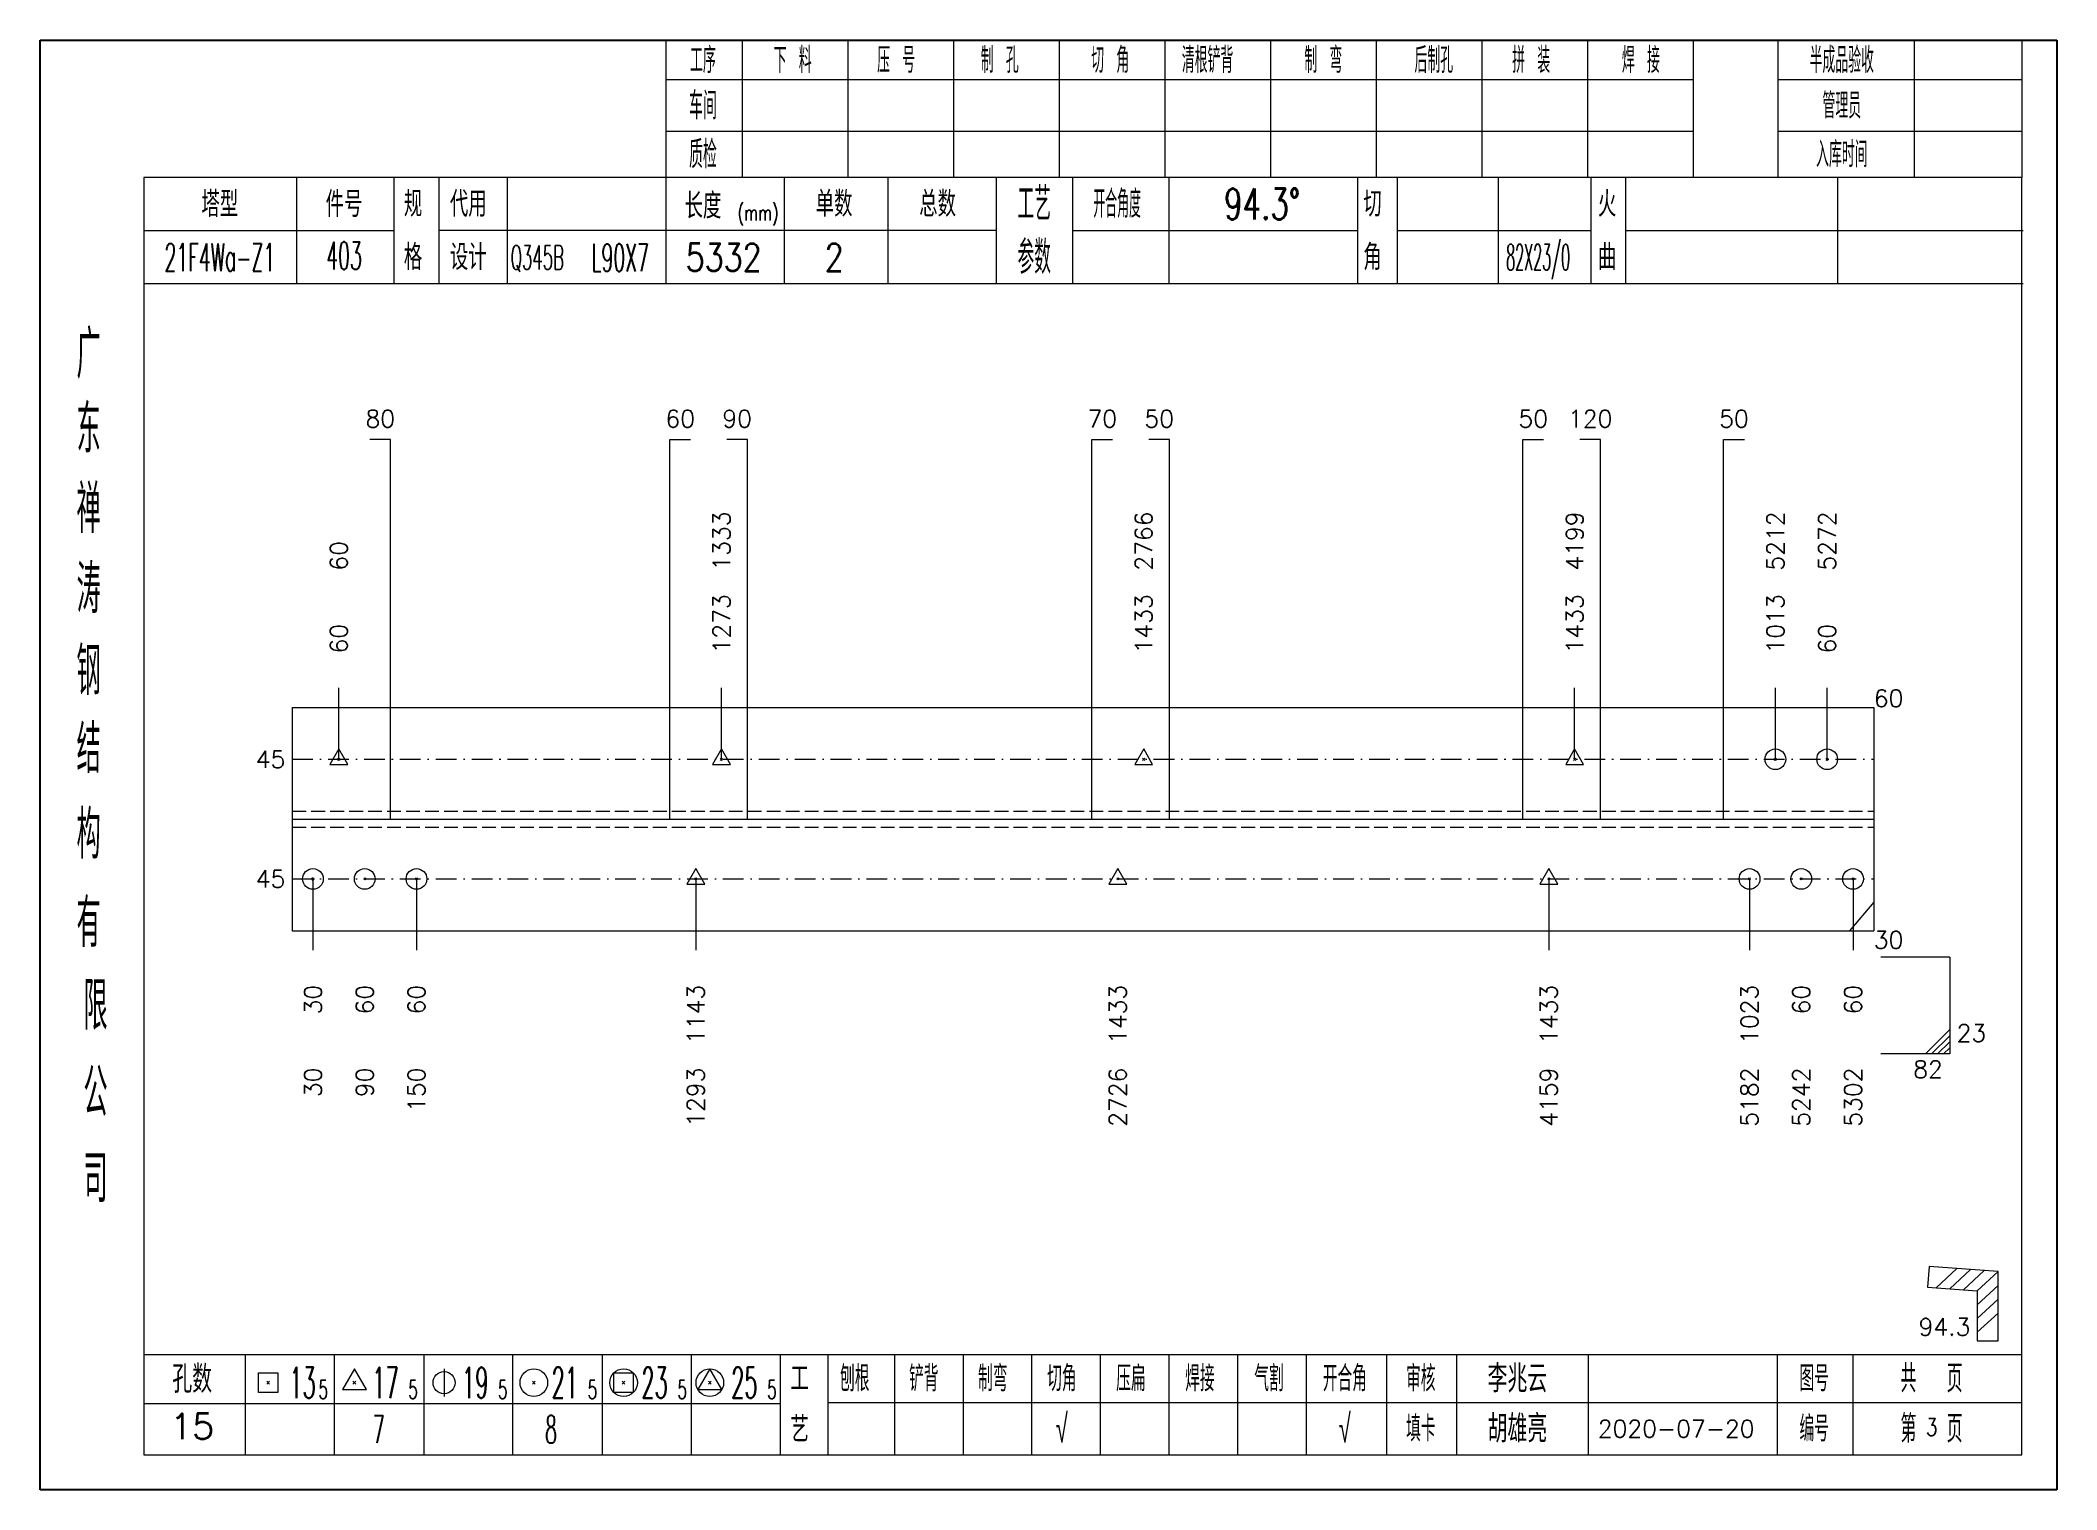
# Model space of a CAD drawing. Extents: x 1310 to 15542, y -76 to 8381.
# Drawn here: x 2140.7 to 2432.8, y 3663.8 to 3873.7 of the extents above; entities that cross this region are included whole.
import ezdxf
from ezdxf.enums import TextEntityAlignment as Align

# ---------------------------------------------------------------- set-up
doc = ezdxf.new("R2010")
doc.units = 0
doc.header["$MEASUREMENT"] = 0
doc.linetypes.add('一点画线', pattern=[5.2, 3, -1, 0.2, -1])
doc.linetypes.add('虚线', pattern=[2.75, 2, -0.75])
doc.layers.get('0').update_dxf_attribs({"linetype": 'CONTINUOUS', "lineweight": 25})
for name, color, linetype, lineweight in [('1', 7, 'CONTINUOUS', 25), ('2', 7, 'CONTINUOUS', 25), ('4', 7, 'CONTINUOUS', 25), ('5', 7, 'CONTINUOUS', 25)]:
    doc.layers.add(name, color=color, linetype=linetype, lineweight=lineweight)
doc.styles.get("Standard").update_dxf_attribs({"font": 'simplex.shx', "width": 0.7, "height": 3, "bigfont": 'gbhzfs.shx'})

msp = doc.modelspace()

# ---------------------------------------------------------------- texts
at = {"color": 7, "linetype": 'Continuous', "lineweight": 13}
for s, p in [('1333', (2239.386, 3796.914)), ('2766', (2300.536, 3796.914)), ('4199', (2362.975, 3796.914)), ('5212', (2392.062, 3796.914)), ('5272', (2399.562, 3796.914)), ('60', (2183.932, 3796.914))]:
    msp.add_text(s, height=2.5, rotation=90, dxfattribs=at).set_placement(p, align=Align.MIDDLE_LEFT)
at = {"color": 8, "linetype": 'Continuous', "lineweight": 9}
for s, p in [('1273', (2239.386, 3784.914)), ('1433', (2300.536, 3784.914)), ('1433', (2362.975, 3784.914)), ('1013', (2392.062, 3784.914)), ('60', (2183.932, 3784.914)), ('60', (2399.562, 3784.914))]:
    msp.add_text(s, height=2.5, rotation=90, dxfattribs=at).set_placement(p, align=Align.MIDDLE_LEFT)
at = {"color": 7, "linetype": 'Continuous', "lineweight": 13}
msp.add_text('60', height=2.5, dxfattribs=at).set_placement((2406.312, 3778.414), align=Align.MIDDLE_LEFT)
for p in [(2176.182, 3769.581), (2176.182, 3752.247)]:
    msp.add_text('45', height=2.5, dxfattribs=at).set_placement(p, align=Align.MIDDLE_RIGHT)
msp.add_text('23', height=2.5, dxfattribs=at).set_placement((2418.312, 3727.914), align=Align.BOTTOM_LEFT)
msp.add_text('82', height=2.5, dxfattribs=at).set_placement((2416.312, 3725.914), align=Align.TOP_RIGHT)
at = {"layer": '1', "color": 7, "linetype": 'Continuous', "lineweight": 13}
msp.add_text('30', height=2.5, dxfattribs=at).set_placement((2406.312, 3743.414), align=Align.MIDDLE_LEFT)
at = {"layer": '1', "color": 8, "linetype": 'Continuous', "lineweight": 9}
for s, p in [('30', (2180.182, 3736.914)), ('60', (2187.682, 3736.914)), ('60', (2195.182, 3736.914)), ('1143', (2235.636, 3736.914)), ('1433', (2296.786, 3736.914)), ('1433', (2359.225, 3736.914)), ('1023', (2388.312, 3736.914)), ('60', (2395.812, 3736.914)), ('60', (2403.312, 3736.914))]:
    msp.add_text(s, height=2.5, rotation=90, dxfattribs=at).set_placement(p, align=Align.MIDDLE_RIGHT)
at = {"layer": '1', "color": 7, "linetype": 'Continuous', "lineweight": 13}
for s, p in [('30', (2180.182, 3724.914)), ('90', (2187.682, 3724.914)), ('150', (2195.182, 3724.914)), ('1293', (2235.636, 3724.914)), ('2726', (2296.786, 3724.914)), ('4159', (2359.225, 3724.914)), ('5182', (2388.312, 3724.914)), ('5242', (2395.812, 3724.914)), ('5302', (2403.312, 3724.914))]:
    msp.add_text(s, height=2.5, rotation=90, dxfattribs=at).set_placement(p, align=Align.MIDDLE_RIGHT)
at = {"layer": '2', "color": 7, "linetype": 'Continuous', "lineweight": 13}
for s, p in [('80', (2189.932, 3816.914)), ('60', (2233.386, 3816.914)), ('90', (2241.636, 3816.914)), ('70', (2294.536, 3816.914)), ('50', (2302.786, 3816.914)), ('50', (2356.975, 3816.914)), ('120', (2365.225, 3816.914)), ('50', (2386.062, 3816.914))]:
    msp.add_text(s, height=2.5, dxfattribs=at).set_placement(p, align=Align.BOTTOM_CENTER)
msp.add_text('94.3', height=2.5, dxfattribs=at).set_placement((2420.312, 3685.355), align=Align.BOTTOM_RIGHT)
at = {"layer": '4', "color": 1, "linetype": 'Continuous', "lineweight": 25}
for s, height, width, p in [('工序', 3.7, 0.7, (2236.682, 3870.871)), ('下 料', 3.7, 0.7, (2249.682, 3870.871)), ('压 号', 3.7, 0.7, (2264.682, 3870.871)), ('制 孔', 3.7, 0.7, (2279.682, 3870.871)), ('切 角', 3.7, 0.7, (2295.682, 3870.871)), ('清根铲背 ', 3.7, 0.7, (2310.682, 3870.871)), (' 制 弯', 3.7, 0.7, (2325.682, 3870.871)), (' 后制孔', 3.7, 0.7, (2341.682, 3870.871)), ('拼 装', 3.7, 0.7, (2356.682, 3870.871)), (' 焊 接', 3.7, 0.7, (2371.682, 3870.871)), ('半成品验收', 3.7, 0.7, (2401.682, 3870.871)), ('车间', 4, 0.7, (2236.682, 3864.271)), ('管理员', 3.7, 0.7, (2401.682, 3864.271)), ('质检', 4, 0.7, (2236.682, 3857.211)), ('入库时间', 3.7, 0.7, (2401.682, 3857.211)), ('(mm)', 2.24, 0.7, (2244.682, 3848.771)), ('工艺', 4.8, 0.7, (2284.682, 3850.031)), ('开合角度', 4, 0.6, (2296.682, 3850.031)), ('94.3%%d', 4.47, 0.7, (2317.682, 3850.031)), ('403', 4, 0.5, (2184.682, 3842.541)), ('参数', 4.8, 0.7, (2284.682, 3842.321)), ('82X23/0', 3.8, 0.4, (2357.682, 3842.321)), ('21F4Wa-Z1', 4, 0.5, (2166.682, 3842.291)), ('Q345B', 3.5, 0.5, (2212.682, 3842.271)), ('L90X7', 4, 0.5, (2224.682, 3842.271)), ('5332', 4, 0.8, (2239.682, 3842.321)), ('2', 4, 0.8, (2255.682, 3842.321)), ('广', 6.96, 0.7, (2147.682, 3828.241)), ('东', 6.96, 0.7, (2147.682, 3817.451)), ('禅', 6.96, 0.7, (2147.682, 3805.861)), ('涛', 6.96, 0.7, (2147.682, 3794.261)), ('钢', 6.96, 0.7, (2147.682, 3782.371)), ('结', 6.96, 0.7, (2147.682, 3771.061)), ('构', 6.96, 0.7, (2147.682, 3758.681)), ('有', 6.96, 0.7, (2147.682, 3745.871)), ('限', 6.96, 0.7, (2148.682, 3733.871)), ('公', 6.96, 0.7, (2148.682, 3721.331)), ('司', 6.96, 0.7, (2148.682, 3708.851)), ('13', 4.47, 0.5, (2178.682, 3679.271)), ('17', 4.47, 0.5, (2190.682, 3679.271)), ('19', 4.47, 0.5, (2203.682, 3679.271)), ('21', 4.47, 0.5, (2216.682, 3679.271)), ('23', 4.47, 0.5, (2229.682, 3679.271)), ('25', 4.47, 0.5, (2242.682, 3679.271)), ('刨根', 3.7, 0.8, (2258.682, 3679.871)), ('铲背', 3.7, 0.8, (2268.682, 3679.871)), ('制弯', 3.7, 0.8, (2278.682, 3679.871)), ('切角', 3.7, 0.8, (2288.682, 3679.871)), ('压扁', 3.7, 0.8, (2298.682, 3679.871)), ('焊接', 3.7, 0.8, (2308.682, 3679.871)), ('气割', 3.7, 0.8, (2318.682, 3679.871)), ('开合角', 3.7, 0.8, (2329.682, 3679.871)), ('审核', 3.7, 0.8, (2340.682, 3679.871)), ('图号', 3.7, 0.8, (2397.682, 3679.871)), ('共  页', 4, 0.8, (2414.682, 3679.871)), ('5', 2.68, 0.6, (2181.682, 3678.271)), ('5', 2.68, 0.6, (2194.682, 3678.271)), ('5', 2.68, 0.6, (2207.682, 3678.271)), ('5', 2.68, 0.6, (2220.682, 3678.271)), ('5', 2.68, 0.6, (2233.682, 3678.271)), ('5', 2.68, 0.6, (2246.682, 3678.271)), ('√', 4, 0.6, (2288.682, 3672.601)), ('√', 4, 0.6, (2329.682, 3672.601)), ('第  页', 4, 0.8, (2414.682, 3672.601)), ('7', 4, 0.5, (2189.682, 3672.521)), ('8', 4, 0.5, (2214.682, 3672.521)), ('填卡', 3.7, 0.8, (2340.682, 3672.601)), ('编号', 3.7, 0.8, (2397.682, 3672.601))]:
    msp.add_text(s, height=height, dxfattribs=dict(at, width=width)).set_placement(p, align=Align.MIDDLE_CENTER)
for s, height, p in [('塔型', 3.7, (2166.682, 3850.001)), ('件号', 3.7, (2184.682, 3850.001)), ('规', 3.7, (2194.682, 3850.031)), ('代用', 3.7, (2202.682, 3850.031)), ('长度', 3.7, (2236.682, 3849.771)), ('单数', 3.7, (2255.682, 3850.031)), ('总数', 3.7, (2270.682, 3850.031)), ('切', 3.7, (2333.682, 3850.031)), ('火', 3.7, (2367.682, 3850.031)), ('格', 3.7, (2194.682, 3842.321)), ('设计', 3.7, (2202.682, 3842.321)), ('角', 3.7, (2333.682, 3842.321)), ('曲', 3.7, (2367.682, 3842.321)), ('孔数', 4, (2162.682, 3679.791)), ('工', 3.7, (2250.682, 3679.871)), ('李兆云', 4, (2354.682, 3679.871)), ('胡雄亮', 4, (2354.682, 3672.601)), ('15', 3.7, (2162.682, 3672.961)), ('艺', 3.7, (2250.682, 3672.521)), ('2020-07-20', 2.5, (2377.682, 3672.601))]:
    msp.add_text(s, height=height, dxfattribs=at).set_placement(p, align=Align.MIDDLE_CENTER)
at = {"layer": '4', "color": 6, "linetype": 'Continuous', "lineweight": 25, "width": 0.8}
msp.add_text('3', height=2.5, dxfattribs=at).set_placement((2414.707, 3672.829), align=Align.MIDDLE_CENTER)

# ---------------------------------------------------------------- blocks, each defined once
blk = doc.blocks.new('孔17.5')
at = {"layer": '5', "color": 7, "linetype": 'Continuous', "lineweight": 13}
for p, q in [((0, 1), (-0.866, -0.5)), ((-0.1, -0.1), (0.1, 0.1)), ((0.1, -0.1), (-0.1, 0.1)), ((0.866, -0.5), (0, 1)), ((-0.866, -0.5), (0.866, -0.5))]:
    blk.add_line(p, q, dxfattribs=at)
blk = doc.blocks.new('孔21.5')
at = {"layer": '5', "color": 7, "linetype": 'Continuous', "lineweight": 13}
for p, q in [((-0.1, -0.1), (0.1, 0.1)), ((0.1, -0.1), (-0.1, 0.1))]:
    blk.add_line(p, q, dxfattribs=at)
blk.add_circle((0, 0), 1, dxfattribs=at)
blk = doc.blocks.new('CTJGK')
at = {"color": 6, "linetype": 'Continuous'}
for p, q in [((0, 209.97), (292.13, 209.97)), ((0, 0), (0, 209.97)), ((292.13, 209.97), (292.13, 0)), ((292.13, 0), (0, 0))]:
    blk.add_line(p, q, dxfattribs=at)

# ---------------------------------------------------------------- linework, layer by layer
at = {"color": 7, "linetype": 'Continuous', "lineweight": 13}
for p, q in [((2183.932, 3769.581), (2183.932, 3779.914)), ((2239.386, 3769.581), (2239.386, 3779.914)), ((2362.975, 3769.581), (2362.975, 3779.914)), ((2392.062, 3769.581), (2392.062, 3779.914)), ((2399.562, 3769.581), (2399.562, 3779.914)), ((2180.182, 3752.247), (2180.182, 3741.914)), ((2195.182, 3752.247), (2195.182, 3741.914)), ((2235.636, 3752.247), (2235.636, 3741.914)), ((2359.225, 3752.247), (2359.225, 3741.914)), ((2388.312, 3752.247), (2388.312, 3741.914)), ((2403.312, 3752.247), (2403.312, 3741.914)), ((2406.312, 3748.879), (2402.788, 3744.747)), ((2417.312, 3740.914), (2407.312, 3740.914)), ((2417.312, 3740.914), (2417.312, 3726.914)), ((2413.812, 3726.914), (2417.312, 3730.414)), ((2414.687, 3726.914), (2417.312, 3729.539)), ((2415.562, 3726.914), (2417.312, 3728.664)), ((2416.437, 3726.914), (2417.312, 3727.789)), ((2417.312, 3726.914), (2407.312, 3726.914))]:
    msp.add_line(p, q, dxfattribs=at)
at = {"color": 7, "linetype": 'Continuous', "lineweight": 18}
for p, q in [((2177.182, 3777.081), (2177.182, 3744.747)), ((2177.182, 3777.081), (2406.312, 3777.081)), ((2406.312, 3777.081), (2406.312, 3744.747)), ((2177.182, 3760.914), (2406.312, 3760.914))]:
    msp.add_line(p, q, dxfattribs=at)
at = {"color": 3, "linetype": '一点画线', "lineweight": 13}
for p, q in [((2177.182, 3769.581), (2406.312, 3769.581)), ((2177.182, 3752.247), (2406.312, 3752.247))]:
    msp.add_line(p, q, dxfattribs=at)
at = {"color": 1, "linetype": '虚线', "lineweight": 18}
for p, q in [((2177.182, 3762.081), (2406.312, 3762.081)), ((2177.182, 3759.747), (2406.312, 3759.747))]:
    msp.add_line(p, q, dxfattribs=at)
at = {"layer": '1', "color": 7, "linetype": 'Continuous', "lineweight": 18}
msp.add_line((2177.182, 3744.747), (2406.312, 3744.747), dxfattribs=at)
at = {"layer": '2', "color": 7, "linetype": 'Continuous', "lineweight": 13}
for p, q in [((2191.432, 3815.914), (2188.432, 3815.914)), ((2191.432, 3760.914), (2191.432, 3815.914)), ((2231.886, 3760.914), (2231.886, 3815.914)), ((2231.886, 3815.914), (2234.886, 3815.914)), ((2243.136, 3815.914), (2240.136, 3815.914)), ((2243.136, 3760.914), (2243.136, 3815.914)), ((2293.036, 3760.914), (2293.036, 3815.914)), ((2293.036, 3815.914), (2296.036, 3815.914)), ((2304.286, 3815.914), (2301.286, 3815.914)), ((2304.286, 3760.914), (2304.286, 3815.914)), ((2355.475, 3760.914), (2355.475, 3815.914)), ((2355.475, 3815.914), (2358.475, 3815.914)), ((2366.725, 3815.914), (2363.725, 3815.914)), ((2366.725, 3760.914), (2366.725, 3815.914)), ((2384.562, 3760.914), (2384.562, 3815.914)), ((2384.562, 3815.914), (2387.562, 3815.914)), ((2414.34, 3696.105), (2414.115, 3693.113)), ((2424.312, 3695.355), (2414.34, 3696.105)), ((2415.329, 3693.022), (2418.329, 3695.805)), ((2417.323, 3692.872), (2420.323, 3695.655)), ((2419.317, 3692.722), (2422.317, 3695.505)), ((2414.115, 3693.113), (2421.312, 3692.572)), ((2421.312, 3692.572), (2424.312, 3695.355)), ((2421.312, 3690.572), (2424.312, 3693.355)), ((2421.312, 3692.572), (2421.312, 3685.355)), ((2424.312, 3685.355), (2424.312, 3695.355)), ((2421.312, 3688.572), (2424.312, 3691.355)), ((2421.312, 3686.572), (2424.312, 3689.355)), ((2421.312, 3685.355), (2424.312, 3685.355))]:
    msp.add_line(p, q, dxfattribs=at)
at = {"layer": '4', "color": 1, "linetype": 'Continuous', "lineweight": 18}
for p, q in [((2140.682, 3873.741), (2140.682, 3663.771)), ((2432.812, 3873.741), (2140.682, 3873.741)), ((2231.312, 3873.741), (2231.312, 3853.901)), ((2242.342, 3873.741), (2242.342, 3853.881)), ((2257.652, 3873.741), (2257.652, 3853.881)), ((2272.972, 3873.741), (2272.972, 3853.881)), ((2288.282, 3873.741), (2288.282, 3853.881)), ((2303.592, 3873.741), (2303.592, 3853.881)), ((2318.902, 3873.741), (2318.902, 3853.881)), ((2334.222, 3873.741), (2334.222, 3853.881)), ((2349.532, 3873.741), (2349.532, 3853.881)), ((2364.842, 3873.741), (2364.842, 3853.881)), ((2380.152, 3873.741), (2380.152, 3853.901)), ((2380.152, 3873.741), (2380.152, 3853.881)), ((2392.432, 3873.741), (2392.432, 3853.881)), ((2412.182, 3873.741), (2412.182, 3853.881)), ((2427.762, 3873.741), (2427.762, 3853.881)), ((2432.812, 3843.941), (2432.812, 3873.741)), ((2380.152, 3868.011), (2231.312, 3868.011)), ((2427.762, 3868.011), (2392.432, 3868.011)), ((2380.152, 3860.531), (2231.312, 3860.531)), ((2427.762, 3860.531), (2392.432, 3860.531)), ((2155.692, 3853.881), (2155.692, 3668.821)), ((2427.762, 3853.881), (2155.692, 3853.881)), ((2177.812, 3853.891), (2177.812, 3838.471)), ((2191.962, 3838.471), (2191.962, 3853.881)), ((2198.462, 3838.471), (2198.462, 3853.881)), ((2208.332, 3853.881), (2208.332, 3838.471)), ((2231.312, 3853.901), (2231.312, 3838.471)), ((2248.432, 3853.881), (2248.432, 3838.471)), ((2263.482, 3853.881), (2263.482, 3838.471)), ((2279.182, 3853.881), (2279.182, 3838.471)), ((2290.242, 3853.881), (2290.242, 3838.471)), ((2304.192, 3853.881), (2304.192, 3838.471)), ((2331.492, 3853.881), (2331.492, 3838.471)), ((2337.252, 3853.881), (2337.252, 3838.471)), ((2351.872, 3853.881), (2351.872, 3838.471)), ((2365.332, 3853.881), (2365.332, 3838.471)), ((2370.322, 3853.881), (2370.322, 3838.471)), ((2401.062, 3853.881), (2401.062, 3838.471)), ((2427.762, 3668.821), (2427.762, 3853.881)), ((2191.962, 3846.121), (2155.692, 3846.121)), ((2279.182, 3846.171), (2198.462, 3846.171)), ((2290.242, 3846.171), (2331.492, 3846.171)), ((2337.252, 3846.171), (2365.332, 3846.171)), ((2370.322, 3846.171), (2427.942, 3846.171)), ((2432.812, 3663.771), (2432.812, 3843.941)), ((2427.942, 3838.471), (2155.692, 3838.471)), ((2155.692, 3683.351), (2427.762, 3683.351)), ((2170.382, 3683.351), (2170.382, 3668.821)), ((2183.312, 3668.821), (2183.312, 3683.351)), ((2196.242, 3683.351), (2196.242, 3668.821)), ((2209.162, 3668.821), (2209.162, 3683.351)), ((2222.092, 3683.351), (2222.092, 3668.821)), ((2235.022, 3668.821), (2235.022, 3683.351)), ((2247.942, 3668.821), (2247.942, 3683.351)), ((2254.812, 3668.821), (2254.812, 3683.351)), ((2264.472, 3668.821), (2264.472, 3683.351)), ((2274.412, 3668.821), (2274.412, 3683.351)), ((2284.352, 3668.821), (2284.352, 3683.351)), ((2294.302, 3668.821), (2294.302, 3683.351)), ((2304.242, 3668.821), (2304.242, 3683.351)), ((2314.182, 3668.821), (2314.182, 3683.351)), ((2324.132, 3668.821), (2324.132, 3683.351)), ((2335.772, 3668.821), (2335.772, 3683.351)), ((2345.922, 3668.821), (2345.922, 3683.351)), ((2364.982, 3668.821), (2364.982, 3683.351)), ((2392.362, 3668.821), (2392.362, 3683.351)), ((2403.322, 3668.821), (2403.322, 3683.351)), ((2247.942, 3676.221), (2155.692, 3676.221)), ((2254.772, 3676.381), (2427.762, 3676.381)), ((2155.692, 3668.821), (2427.762, 3668.821)), ((2140.682, 3663.771), (2432.812, 3663.771))]:
    msp.add_line(p, q, dxfattribs=at)
at = {"layer": '4', "color": 7, "linetype": 'Continuous', "lineweight": 13}
for p, q in [((2186.182, 3681.271), (2184.45, 3678.271)), ((2187.914, 3678.271), (2186.182, 3681.271)), ((2199.182, 3681.271), (2199.182, 3677.271)), ((2237.682, 3681.271), (2235.95, 3678.271)), ((2239.414, 3678.271), (2237.682, 3681.271)), ((2172.268, 3677.857), (2172.268, 3680.685)), ((2172.268, 3680.685), (2175.096, 3680.685)), ((2173.482, 3679.071), (2173.882, 3679.471)), ((2173.882, 3679.071), (2173.482, 3679.471)), ((2175.096, 3680.685), (2175.096, 3677.857)), ((2184.45, 3678.271), (2187.914, 3678.271)), ((2185.982, 3679.071), (2186.382, 3679.471)), ((2186.382, 3679.071), (2185.982, 3679.471)), ((2211.982, 3679.071), (2212.382, 3679.471)), ((2212.382, 3679.071), (2211.982, 3679.471)), ((2223.768, 3677.857), (2223.768, 3680.685)), ((2223.768, 3680.685), (2226.596, 3680.685)), ((2224.982, 3679.071), (2225.382, 3679.471)), ((2225.382, 3679.071), (2224.982, 3679.471)), ((2226.596, 3680.685), (2226.596, 3677.857)), ((2235.95, 3678.271), (2239.414, 3678.271)), ((2237.482, 3679.071), (2237.882, 3679.471)), ((2237.882, 3679.071), (2237.482, 3679.471)), ((2175.096, 3677.857), (2172.268, 3677.857)), ((2226.596, 3677.857), (2223.768, 3677.857))]:
    msp.add_line(p, q, dxfattribs=at)
for centre, radius in [((2199.182, 3679.271), 1.6), ((2212.182, 3679.271), 2), ((2225.182, 3679.271), 2), ((2237.682, 3679.271), 2)]:
    msp.add_circle(centre, radius, dxfattribs=at)

# ---------------------------------------------------------------- block references
at = {"color": 0, "linetype": 'Continuous'}
msp.add_blockref('CTJGK', (2140.682, 3663.771), dxfattribs=at)
at = {"color": 8, "linetype": 'Continuous', "lineweight": 9, "xscale": 1.5, "yscale": 1.5, "zscale": 1.5}
for name, p in [('孔17.5', (2183.932, 3769.581)), ('孔17.5', (2239.386, 3769.581)), ('孔17.5', (2300.536, 3769.581)), ('孔17.5', (2362.975, 3769.581)), ('孔21.5', (2392.062, 3769.581)), ('孔21.5', (2399.562, 3769.581))]:
    msp.add_blockref(name, p, dxfattribs=at)
at = {"layer": '1', "color": 8, "linetype": 'Continuous', "lineweight": 9, "xscale": 1.5, "yscale": 1.5, "zscale": 1.5}
for name, p in [('孔21.5', (2180.182, 3752.247)), ('孔21.5', (2187.682, 3752.247)), ('孔21.5', (2195.182, 3752.247)), ('孔17.5', (2235.636, 3752.247)), ('孔17.5', (2296.786, 3752.247)), ('孔17.5', (2359.225, 3752.247)), ('孔21.5', (2388.312, 3752.247)), ('孔21.5', (2395.812, 3752.247)), ('孔21.5', (2403.312, 3752.247))]:
    msp.add_blockref(name, p, dxfattribs=at)

msp.set_redraw_order([(e.dxf.handle, doc.entitydb.next_handle()) for e in msp.query("TEXT MTEXT ATTDEF DIMENSION ARC_DIMENSION")])  # texts and dimensions are drawn at this point

doc.saveas('drawing.dxf')
